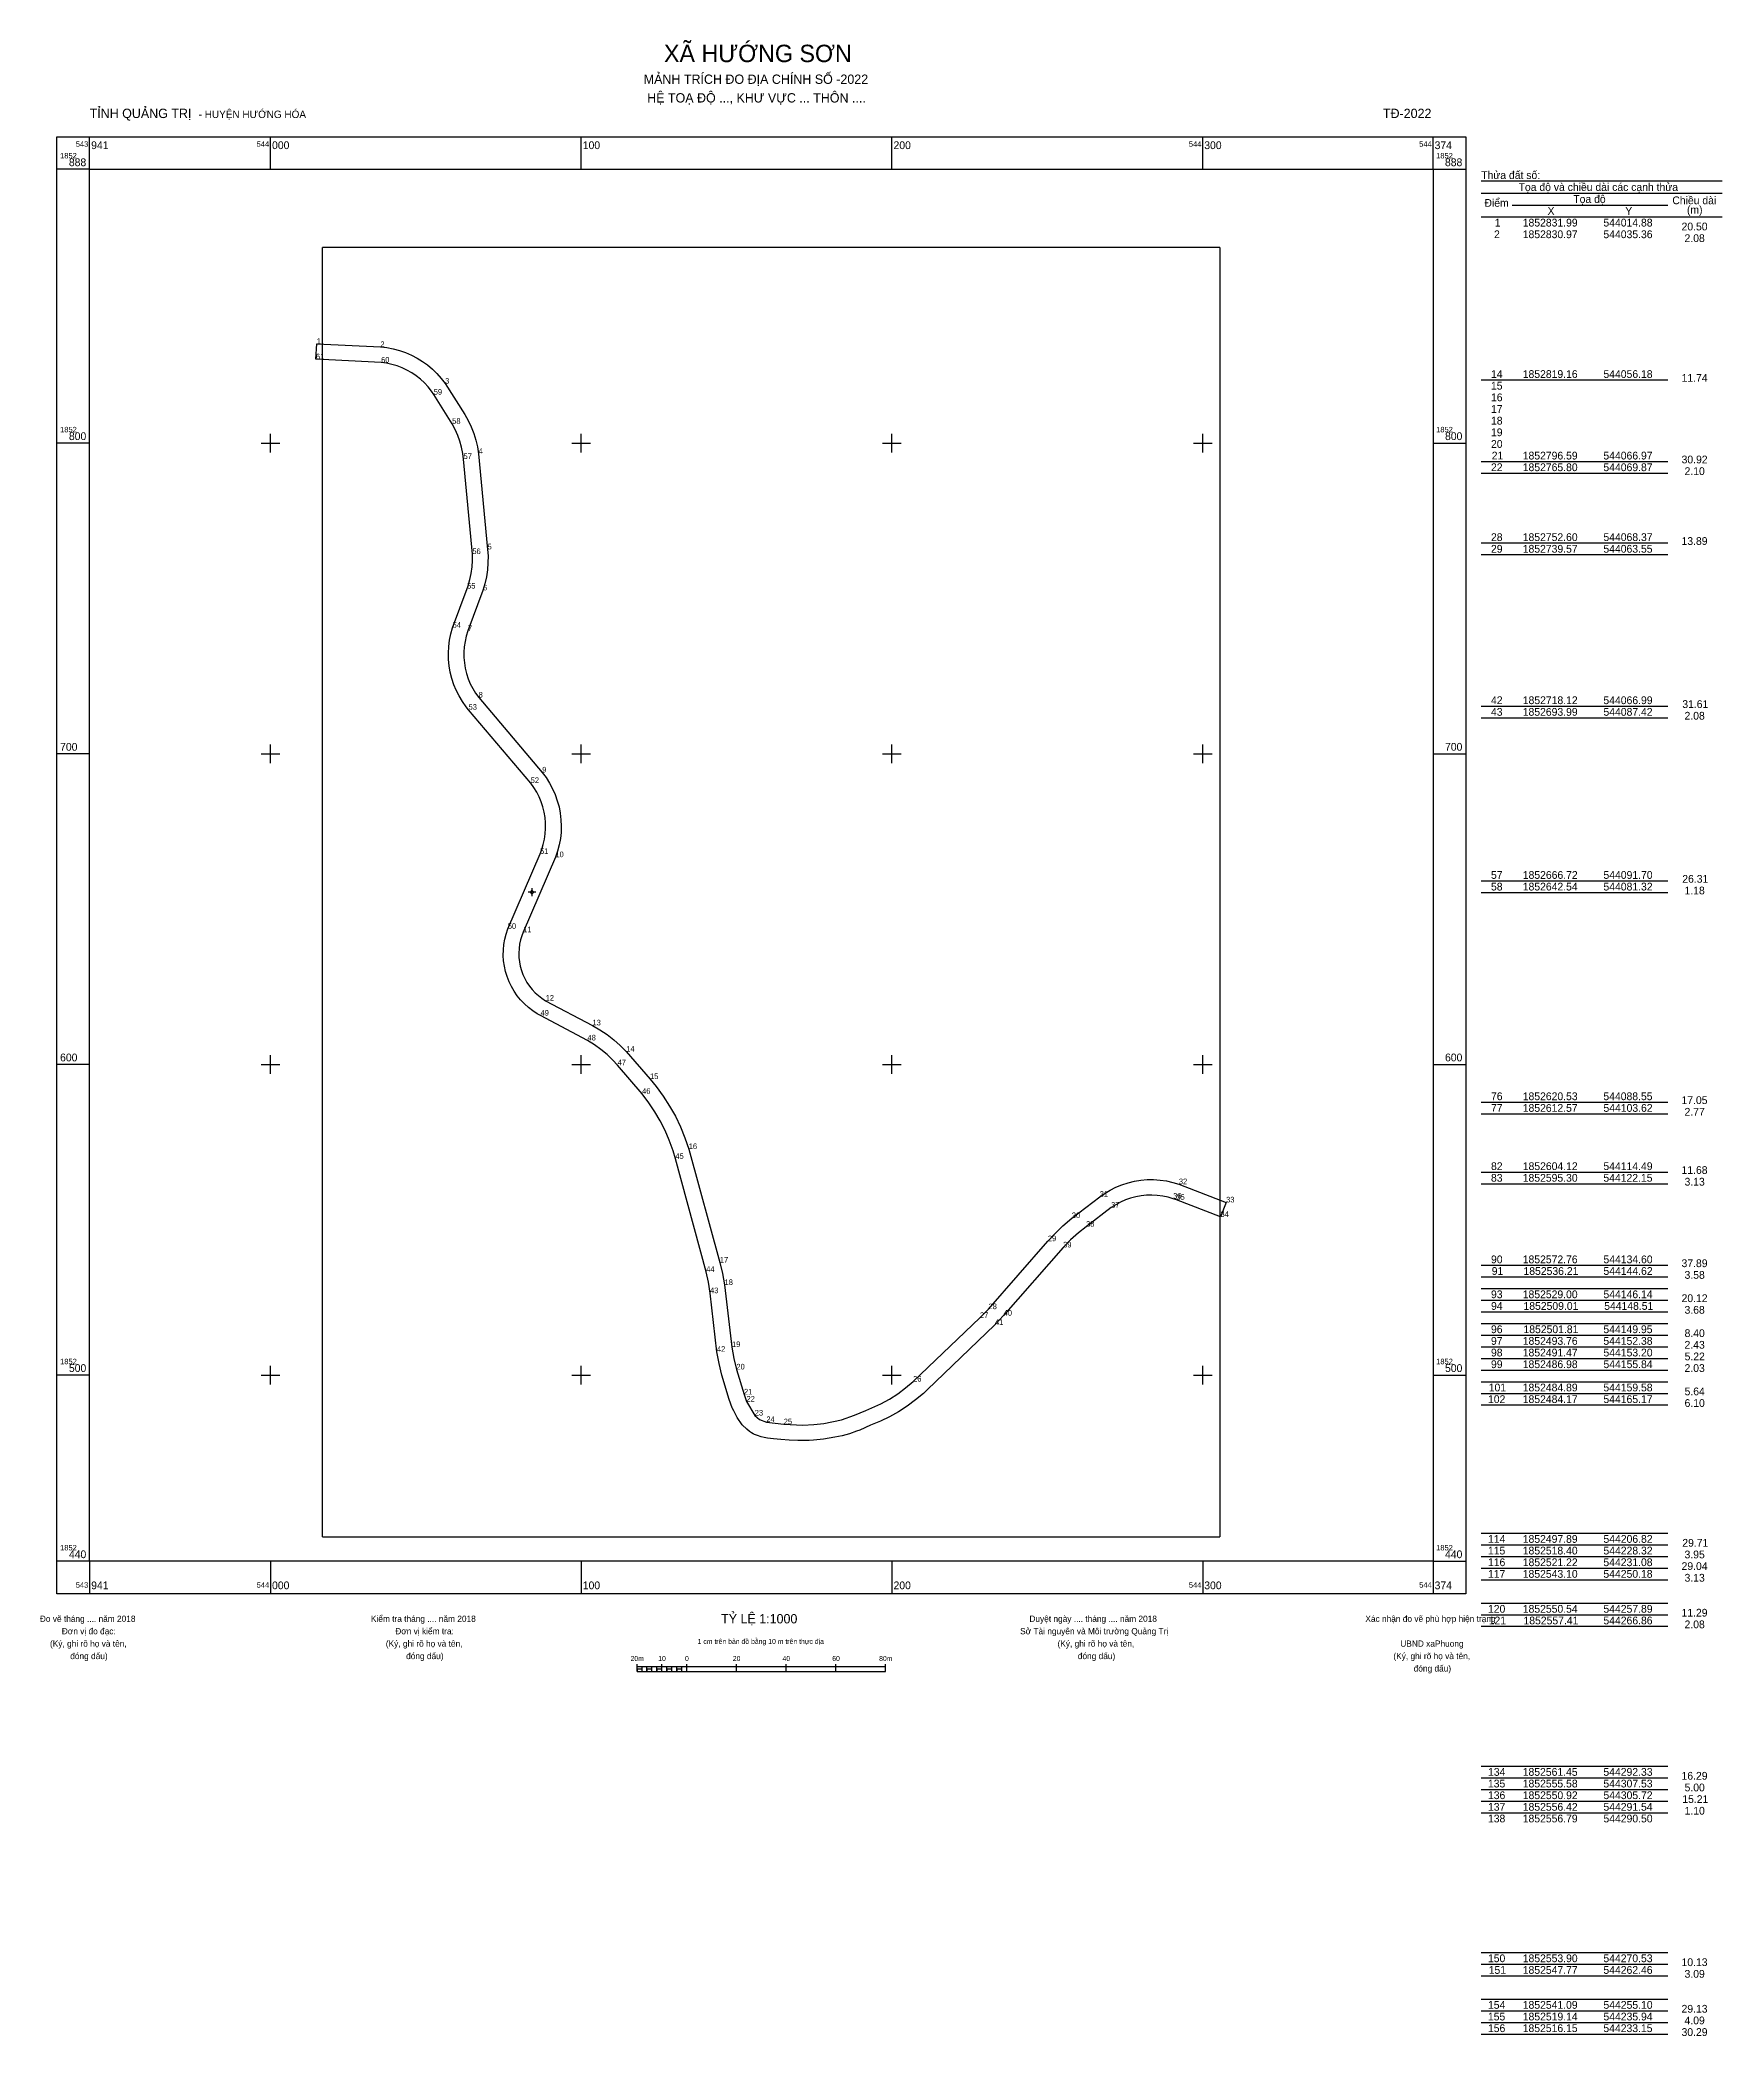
# Model space of a CAD drawing. Extents: x 543926 to 544467, y 1851774 to 1852930.
# Drawn here: x 543926 to 544467, y 1852287 to 1852930 of the extents above; entities that cross this region are included whole.
import ezdxf

# ---------------------------------------------------------------- set-up
doc = ezdxf.new("R2010")
doc.units = 0
for name, color, linetype in [('Level 11', 7, 'Continuous'), ('Level 12', 7, 'Continuous'), ('Level 30', 7, 'Continuous'), ('Level 63', 7, 'Continuous'), ('Level 7', 7, 'Continuous')]:
    doc.layers.add(name, color=color, linetype=linetype)

msp = doc.modelspace()

# ---------------------------------------------------------------- texts
at = {"layer": 'Level 12'}
for s, p in [('61', (544014.63, 1852827)), ('1', (544014.88, 1852831.99)), ('2', (544035.36, 1852830.97)), ('60', (544035.6, 1852825.94)), ('59', (544052.53, 1852815.62)), ('3', (544056.18, 1852819.16)), ('58', (544058.48, 1852806.24)), ('57', (544062.13, 1852794.9)), ('4', (544066.97, 1852796.59)), ('56', (544064.97, 1852764.3)), ('5', (544069.87, 1852765.8)), ('55', (544063.28, 1852753.19)), ('6', (544068.37, 1852752.6)), ('54', (544058.61, 1852740.59)), ('7', (544063.55, 1852739.57)), ('8', (544066.99, 1852718.12)), ('53', (544063.75, 1852714.19)), ('9', (544087.42, 1852693.99)), ('52', (544083.73, 1852690.59)), ('51', (544086.73, 1852667.77)), ('10', (544091.7, 1852666.72)), ('50', (544076.37, 1852643.64)), ('11', (544081.32, 1852642.54)), ('12', (544088.55, 1852620.53)), ('49', (544086.91, 1852615.72)), ('48', (544102.02, 1852607.73)), ('13', (544103.62, 1852612.57)), ('14', (544114.49, 1852604.12)), ('47', (544111.71, 1852599.73)), ('15', (544122.15, 1852595.3)), ('46', (544119.6, 1852590.55)), ('45', (544130.31, 1852569.61)), ('16', (544134.6, 1852572.76)), ('31', (544266.86, 1852557.41)), ('36', (544290.5, 1852556.79)), ('35', (544291.54, 1852556.42)), ('32', (544292.33, 1852561.45)), ('30', (544257.89, 1852550.54)), ('37', (544270.53, 1852553.9)), ('34', (544305.72, 1852550.92)), ('33', (544307.53, 1852555.58)), ('29', (544250.18, 1852543.1)), ('38', (544262.46, 1852547.77)), ('39', (544255.1, 1852541.09)), ('44', (544140.23, 1852533.23)), ('17', (544144.62, 1852536.21)), ('43', (544141.45, 1852526.37)), ('18', (544146.14, 1852529)), ('27', (544228.32, 1852518.4)), ('28', (544231.08, 1852521.22)), ('40', (544235.94, 1852519.14)), ('41', (544233.15, 1852516.15)), ('42', (544143.67, 1852507.5)), ('19', (544148.51, 1852509.01)), ('20', (544149.95, 1852501.81)), ('21', (544152.38, 1852493.76)), ('26', (544206.82, 1852497.89)), ('22', (544153.2, 1852491.47)), ('23', (544155.84, 1852486.98)), ('24', (544159.58, 1852484.89)), ('25', (544165.17, 1852484.17))]:
    msp.add_text(s, height=1.8, dxfattribs=at).set_placement(p)
at = {"layer": 'Level 63'}
for s, height, p in [('XÃ HƯỚNG SƠN', 5.6, (544126.62, 1852922.67)), ('MẢNH TRÍCH ĐO ĐỊA CHÍNH SỐ -2022', 3, (544120.11, 1852915.67)), ('HỆ TOẠ ĐỘ ..., KHƯ VỰC ... THÔN ....', 3, (544121.21, 1852909.67)), ('TỈNH QUẢNG TRỊ', 3, (543941.79, 1852904.67)), (' - HUYỆN HƯỚNG HÓA', 2.4, (543975.98, 1852904.67)), (' TĐ-2022', 3, (544356.88, 1852904.67)), ('1852', 1.75, (543932.29, 1852891.67)), ('543', 1.75, (543937.32, 1852895.42)), ('941', 2.5, (543942.29, 1852894.67)), ('544', 1.75, (543995.54, 1852895.42)), ('000', 2.5, (544000.5, 1852894.67)), ('100', 2.5, (544100.5, 1852894.67)), ('200', 2.5, (544200.5, 1852894.67)), ('544', 1.75, (544295.54, 1852895.42)), ('300', 2.5, (544300.5, 1852894.67)), ('544', 1.75, (544369.67, 1852895.42)), ('374', 2.5, (544374.63, 1852894.67)), ('1852', 1.75, (544375.13, 1852891.67)), ('888', 2.5, (543935.12, 1852889.17)), ('888', 2.5, (544377.96, 1852889.17)), ('Thửa đất số: ', 2.5, (544389.63, 1852885.05)), ('Điểm', 2.5, (544390.67, 1852876.1)), ('Tọa độ và chiều dài các cạnh thửa', 2.5, (544401.66, 1852881.2)), ('Tọa độ', 2.5, (544419.26, 1852877.35)), ('Chiều dài', 2.5, (544451.13, 1852876.93)), ('X', 2.5, (544410.98, 1852873.5)), ('Y', 2.5, (544435.98, 1852873.5)), ('(m)', 2.5, (544455.83, 1852873.91)), ('2', 2.5, (544393.75, 1852866)), ('1', 2.5, (544393.98, 1852869.75)), ('1852831.99', 2.5, (544402.99, 1852869.75)), ('1852830.97', 2.5, (544402.99, 1852866)), ('544014.88', 2.5, (544428.96, 1852869.75)), ('544035.36', 2.5, (544428.96, 1852866)), ('20.50', 2.5, (544454.1, 1852868.5)), ('2.08', 2.5, (544455.06, 1852864.75)), ('14', 2.5, (544392.78, 1852821)), ('1852819.16', 2.5, (544402.99, 1852821)), ('544056.18', 2.5, (544428.96, 1852821)), ('11.74', 2.5, (544454.1, 1852819.75)), ('15', 2.5, (544392.76, 1852817.25)), ('16', 2.5, (544392.77, 1852813.5)), ('18', 2.5, (544392.77, 1852806)), ('17', 2.5, (544392.77, 1852809.75)), ('1852', 1.75, (543932.29, 1852803.5)), ('800', 2.5, (543935.13, 1852801)), ('1852', 1.75, (544375.13, 1852803.5)), ('800', 2.5, (544377.98, 1852801)), ('19', 2.5, (544392.77, 1852802.25)), ('20', 2.5, (544392.78, 1852798.5)), ('21', 2.5, (544393.01, 1852794.75)), ('1852796.59', 2.5, (544402.99, 1852794.75)), ('544066.97', 2.5, (544428.96, 1852794.75)), ('30.92', 2.5, (544454.11, 1852793.5)), ('22', 2.5, (544392.78, 1852791)), ('1852765.80', 2.5, (544402.99, 1852791)), ('544069.87', 2.5, (544428.96, 1852791)), ('2.10', 2.5, (544455.07, 1852789.75)), ('28', 2.5, (544392.77, 1852768.5)), ('1852752.60', 2.5, (544402.99, 1852768.5)), ('544068.37', 2.5, (544428.96, 1852768.5)), ('13.89', 2.5, (544454.09, 1852767.25)), ('29', 2.5, (544392.77, 1852764.75)), ('1852739.57', 2.5, (544402.99, 1852764.75)), ('544063.55', 2.5, (544428.95, 1852764.75)), ('42', 2.5, (544392.78, 1852716)), ('1852718.12', 2.5, (544403, 1852716)), ('544066.99', 2.5, (544428.96, 1852716)), ('43', 2.5, (544392.77, 1852712.25)), ('1852693.99', 2.5, (544402.99, 1852712.25)), ('544087.42', 2.5, (544428.97, 1852712.25)), ('31.61', 2.5, (544454.34, 1852714.75)), ('2.08', 2.5, (544455.06, 1852711)), ('700', 2.5, (543932.29, 1852701)), ('700', 2.5, (544377.98, 1852701)), ('57', 2.5, (544392.77, 1852659.75)), ('1852666.72', 2.5, (544403, 1852659.75)), ('544091.70', 2.5, (544428.97, 1852659.75)), ('26.31', 2.5, (544454.34, 1852658.5)), ('58', 2.5, (544392.77, 1852656)), ('1852642.54', 2.5, (544403, 1852656)), ('544081.32', 2.5, (544428.97, 1852656)), ('1.18', 2.5, (544455.06, 1852654.75)), ('600', 2.5, (543932.29, 1852601)), ('600', 2.5, (544377.98, 1852601)), ('76', 2.5, (544392.77, 1852588.5)), ('1852620.53', 2.5, (544402.99, 1852588.5)), ('544088.55', 2.5, (544428.95, 1852588.5)), ('17.05', 2.5, (544454.08, 1852587.25)), ('77', 2.5, (544392.77, 1852584.75)), ('1852612.57', 2.5, (544402.99, 1852584.75)), ('544103.62', 2.5, (544428.97, 1852584.75)), ('2.77', 2.5, (544455.06, 1852583.5)), ('83', 2.5, (544392.77, 1852562.25)), ('82', 2.5, (544392.78, 1852566)), ('1852595.30', 2.5, (544402.99, 1852562.25)), ('1852604.12', 2.5, (544403, 1852566)), ('544114.49', 2.5, (544428.96, 1852566)), ('544122.15', 2.5, (544428.95, 1852562.25)), ('11.68', 2.5, (544454.09, 1852564.75)), ('3.13', 2.5, (544455.06, 1852561)), ('90', 2.5, (544392.78, 1852536)), ('1852572.76', 2.5, (544402.99, 1852536)), ('544134.60', 2.5, (544428.97, 1852536)), ('91', 2.5, (544393.01, 1852532.25)), ('1852536.21', 2.5, (544403.23, 1852532.25)), ('544144.62', 2.5, (544428.97, 1852532.25)), ('37.89', 2.5, (544454.09, 1852534.75)), ('3.58', 2.5, (544455.06, 1852531)), ('93', 2.5, (544392.77, 1852524.75)), ('1852529.00', 2.5, (544402.99, 1852524.75)), ('544146.14', 2.5, (544428.97, 1852524.75)), ('20.12', 2.5, (544454.11, 1852523.5)), ('94', 2.5, (544392.78, 1852521)), ('1852509.01', 2.5, (544403.23, 1852521)), ('544148.51', 2.5, (544429.2, 1852521)), ('3.68', 2.5, (544455.06, 1852519.75)), ('96', 2.5, (544392.77, 1852513.5)), ('1852501.81', 2.5, (544403.23, 1852513.5)), ('544149.95', 2.5, (544428.95, 1852513.5)), ('8.40', 2.5, (544455.07, 1852512.25)), ('97', 2.5, (544392.77, 1852509.75)), ('98', 2.5, (544392.77, 1852506)), ('1852493.76', 2.5, (544402.99, 1852509.75)), ('1852491.47', 2.5, (544402.99, 1852506)), ('544152.38', 2.5, (544428.96, 1852509.75)), ('544153.20', 2.5, (544428.97, 1852506)), ('5.22', 2.5, (544455.08, 1852504.75)), ('2.43', 2.5, (544455.06, 1852508.5)), ('1852', 1.75, (543932.29, 1852503.5)), ('500', 2.5, (543935.13, 1852501)), ('1852', 1.75, (544375.13, 1852503.5)), ('500', 2.5, (544377.98, 1852501)), ('99', 2.5, (544392.77, 1852502.25)), ('1852486.98', 2.5, (544402.99, 1852502.25)), ('544155.84', 2.5, (544428.97, 1852502.25)), ('2.03', 2.5, (544455.06, 1852501)), ('102', 2.5, (544391.81, 1852491)), ('101', 2.5, (544392.04, 1852494.75)), ('1852484.89', 2.5, (544402.99, 1852494.75)), ('1852484.17', 2.5, (544402.99, 1852491)), ('544159.58', 2.5, (544428.96, 1852494.75)), ('544165.17', 2.5, (544428.96, 1852491)), ('5.64', 2.5, (544455.07, 1852493.5)), ('6.10', 2.5, (544455.07, 1852489.75)), ('114', 2.5, (544391.81, 1852446)), ('1852497.89', 2.5, (544402.99, 1852446)), ('544206.82', 2.5, (544428.97, 1852446)), ('1852', 1.75, (543932.29, 1852443.56)), ('440', 2.5, (543935.13, 1852441.06)), ('1852', 1.75, (544375.13, 1852443.56)), ('440', 2.5, (544377.98, 1852441.06)), ('115', 2.5, (544391.79, 1852442.25)), ('1852518.40', 2.5, (544402.99, 1852442.25)), ('544228.32', 2.5, (544428.97, 1852442.25)), ('29.71', 2.5, (544454.34, 1852444.75)), ('3.95', 2.5, (544455.06, 1852441)), ('116', 2.5, (544391.8, 1852438.5)), ('117', 2.5, (544391.8, 1852434.75)), ('1852543.10', 2.5, (544402.99, 1852434.75)), ('1852521.22', 2.5, (544403, 1852438.5)), ('544231.08', 2.5, (544428.96, 1852438.5)), ('544250.18', 2.5, (544428.96, 1852434.75)), ('29.04', 2.5, (544454.1, 1852437.25)), ('3.13', 2.5, (544455.06, 1852433.5)), ('543', 1.75, (543937.32, 1852431.56)), ('941', 2.5, (543942.29, 1852431.06)), ('544', 1.75, (543995.54, 1852431.56)), ('000', 2.5, (544000.5, 1852431.06)), ('100', 2.5, (544100.5, 1852431.06)), ('200', 2.5, (544200.5, 1852431.06)), ('544', 1.75, (544295.54, 1852431.56)), ('300', 2.5, (544300.5, 1852431.06)), ('544', 1.75, (544369.67, 1852431.56)), ('374', 2.5, (544374.63, 1852431.06)), ('Đo vẽ tháng .... năm 2018', 2, (543925.78, 1852420.56)), ('Kiểm tra tháng .... năm 2018', 2, (544032.32, 1852420.56)), ('TỶ LỆ 1:1000', 3, (544145.02, 1852420.06)), ('Duyệt ngày .... tháng .... năm 2018 ', 2, (544244.23, 1852420.56)), ('Xác nhận đo vẽ phù hợp hiện trạng', 2, (544352.34, 1852420.56)), ('120', 2.5, (544391.8, 1852423.5)), ('1852550.54', 2.5, (544403, 1852423.5)), ('544257.89', 2.5, (544428.96, 1852423.5)), ('11.29', 2.5, (544454.09, 1852422.25)), ('Đơn vị đo đạc:', 2, (543932.84, 1852416.56)), ('Đơn vị kiểm tra:', 2, (544040.16, 1852416.56)), ('Sở Tài nguyên và Môi trường Quảng Trị', 2, (544241.24, 1852416.56)), ('121', 2.5, (544392.04, 1852419.75)), ('1852557.41', 2.5, (544403.23, 1852419.75)), ('544266.86', 2.5, (544428.96, 1852419.75)), ('2.08', 2.5, (544455.06, 1852418.5)), ('(Ký, ghi rõ họ và tên,', 2, (543929.03, 1852412.56)), ('đóng dấu)', 2, (543935.55, 1852408.56)), ('(Ký, ghi rõ họ và tên,', 2, (544037.11, 1852412.56)), ('đóng dấu)', 2, (544043.64, 1852408.56)), ('1 cm trên bản đồ bằng 10 m trên thực địa', 1.6, (544137.45, 1852413.46)), ('(Ký, ghi rõ họ và tên,', 2, (544253.28, 1852412.56)), ('đóng dấu)', 2, (544259.81, 1852408.56)), ('(Ký, ghi rõ họ và tên,', 2, (544361.37, 1852408.56)), ('UBND xaPhuong', 2, (544363.59, 1852412.56)), ('20m', 1.6, (544115.86, 1852407.96)), ('10', 1.6, (544124.77, 1852407.96)), ('0', 1.6, (544133.39, 1852407.96)), ('20', 1.6, (544148.77, 1852407.96)), ('40', 1.6, (544164.77, 1852407.96)), ('60', 1.6, (544180.77, 1852407.96)), ('80m', 1.6, (544195.86, 1852407.96)), ('đóng dấu)', 2, (544367.89, 1852404.56)), ('134', 2.5, (544391.81, 1852371)), ('1852561.45', 2.5, (544402.98, 1852371)), ('544292.33', 2.5, (544428.96, 1852371)), ('16.29', 2.5, (544454.09, 1852369.75)), ('135', 2.5, (544391.79, 1852367.25)), ('136', 2.5, (544391.8, 1852363.5)), ('1852555.58', 2.5, (544402.99, 1852367.25)), ('1852550.92', 2.5, (544403, 1852363.5)), ('544307.53', 2.5, (544428.96, 1852367.25)), ('544305.72', 2.5, (544428.97, 1852363.5)), ('15.21', 2.5, (544454.34, 1852362.25)), ('5.00', 2.5, (544455.07, 1852366)), ('137', 2.5, (544391.8, 1852359.75)), ('138', 2.5, (544391.8, 1852356)), ('1852556.79', 2.5, (544402.99, 1852356)), ('1852556.42', 2.5, (544403, 1852359.75)), ('544291.54', 2.5, (544428.97, 1852359.75)), ('544290.50', 2.5, (544428.97, 1852356)), ('1.10', 2.5, (544455.07, 1852358.5)), ('150', 2.5, (544391.8, 1852311)), ('1852553.90', 2.5, (544402.99, 1852311)), ('544270.53', 2.5, (544428.96, 1852311)), ('151', 2.5, (544392.04, 1852307.25)), ('1852547.77', 2.5, (544402.99, 1852307.25)), ('544262.46', 2.5, (544428.96, 1852307.25)), ('10.13', 2.5, (544454.09, 1852309.75)), ('3.09', 2.5, (544455.06, 1852306)), ('155', 2.5, (544391.79, 1852292.25)), ('154', 2.5, (544391.81, 1852296)), ('1852541.09', 2.5, (544402.99, 1852296)), ('1852519.14', 2.5, (544403, 1852292.25)), ('544255.10', 2.5, (544428.97, 1852296)), ('544235.94', 2.5, (544428.97, 1852292.25)), ('29.13', 2.5, (544454.09, 1852294.75)), ('156', 2.5, (544391.8, 1852288.5)), ('1852516.15', 2.5, (544402.98, 1852288.5)), ('544233.15', 2.5, (544428.95, 1852288.5)), ('30.29', 2.5, (544454.09, 1852287.25)), ('4.09', 2.5, (544455.06, 1852291))]:
    msp.add_text(s, height=height, dxfattribs=at).set_placement(p)

# ---------------------------------------------------------------- linework, layer by layer
at = {"layer": 'Level 11'}
for p, q in [((544083.53, 1852655.46), (544082.9, 1852655.46)), ((544084.15, 1852656.08), (544083.53, 1852655.46)), ((544083.53, 1852655.46), (544084.15, 1852654.83)), ((544084.15, 1852656.71), (544084.15, 1852656.08)), ((544084.78, 1852655.46), (544084.15, 1852656.08)), ((544084.15, 1852654.83), (544084.78, 1852655.46)), ((544084.15, 1852654.83), (544084.15, 1852654.21)), ((544085.4, 1852655.46), (544084.78, 1852655.46))]:
    msp.add_line(p, q, dxfattribs=at)
msp.add_circle((544084.15, 1852655.46), 0.15, dxfattribs=at)
at = {"layer": 'Level 30'}
msp.add_lwpolyline([(544307.53, 1852555.58), (544305.72, 1852550.92), (544291.54, 1852556.42), (544290.5, 1852556.79), (544288.83, 1852557.28), (544287.12, 1852557.63), (544285.39, 1852557.85), (544283.65, 1852557.94), (544281.91, 1852557.89), (544280.17, 1852557.71), (544278.46, 1852557.39), (544276.77, 1852556.94), (544275.13, 1852556.37), (544273.53, 1852555.66), (544272, 1852554.84), (544270.53, 1852553.9), (544262.46, 1852547.77), (544260.05, 1852545.83), (544257.5, 1852543.53), (544255.1, 1852541.09), (544235.94, 1852519.14), (544233.15, 1852516.15), (544211.28, 1852495.2), (544210.09, 1852494.1), (544207.56, 1852491.98), (544204.9, 1852490.01), (544202.12, 1852488.22), (544199.24, 1852486.6), (544196.26, 1852485.16), (544193.06, 1852483.84), (544189.63, 1852482.32), (544188.61, 1852481.9), (544186.32, 1852481.1), (544183.99, 1852480.46), (544181.63, 1852479.97), (544179.77, 1852479.65), (544177.96, 1852479.38), (544175.87, 1852479.12), (544174.72, 1852479.02), (544173.35, 1852478.95), (544171.5, 1852478.92), (544169.71, 1852478.95), (544166.95, 1852479.05), (544164.23, 1852479.22), (544161.86, 1852479.43), (544159.92, 1852479.72), (544158.92, 1852479.91), (544157.87, 1852480.17), (544156.76, 1852480.51), (544155.8, 1852480.9), (544155.3, 1852481.14), (544154.79, 1852481.43), (544154.14, 1852481.85), (544153.24, 1852482.55), (544151.83, 1852483.98), (544150.2, 1852486.3), (544149.09, 1852488.44), (544148.72, 1852489.25), (544148.62, 1852489.43), (544147.63, 1852492.18), (544145.26, 1852500.02), (544144.35, 1852503.73), (544143.67, 1852507.5), (544141.45, 1852526.37), (544140.93, 1852529.88), (544140.23, 1852533.23), (544130.31, 1852569.61), (544129.55, 1852572.16), (544128.31, 1852575.6), (544126.96, 1852578.75), (544125.42, 1852581.81), (544123.69, 1852584.78), (544121.8, 1852587.64), (544119.6, 1852590.55), (544111.71, 1852599.73), (544110.2, 1852601.38), (544108.32, 1852603.18), (544106.33, 1852604.84), (544104.22, 1852606.36), (544102.02, 1852607.73), (544086.91, 1852615.72), (544085.83, 1852616.33), (544084.37, 1852617.28), (544082.99, 1852618.34), (544081.69, 1852619.51), (544080.49, 1852620.78), (544079.39, 1852622.13), (544078.4, 1852623.56), (544077.52, 1852625.07), (544076.77, 1852626.64), (544076.13, 1852628.27), (544075.63, 1852629.93), (544075.25, 1852631.64), (544075.01, 1852633.36), (544074.9, 1852635.1), (544074.93, 1852636.85), (544075.09, 1852638.58), (544075.39, 1852640.3), (544075.82, 1852641.99), (544076.37, 1852643.64), (544086.73, 1852667.77), (544087.27, 1852669.15), (544087.79, 1852670.82), (544088.18, 1852672.52), (544088.43, 1852674.24), (544088.55, 1852675.98), (544088.54, 1852677.73), (544088.39, 1852679.46), (544088.1, 1852681.19), (544087.69, 1852682.88), (544087.14, 1852684.53), (544086.47, 1852686.14), (544085.67, 1852687.7), (544084.76, 1852689.18), (544083.73, 1852690.59), (544063.75, 1852714.19), (544062.96, 1852715.17), (544061.75, 1852716.86), (544060.68, 1852718.63), (544059.74, 1852720.48), (544059, 1852722.26), (544058.34, 1852724.23), (544057.83, 1852726.24), (544057.47, 1852728.29), (544057.27, 1852730.36), (544057.23, 1852732.43), (544057.34, 1852734.5), (544057.61, 1852736.56), (544058.03, 1852738.59), (544058.61, 1852740.59), (544063.28, 1852753.19), (544063.59, 1852754.07), (544064.18, 1852756.07), (544064.61, 1852758.1), (544064.88, 1852760.15), (544065, 1852762.23), (544064.97, 1852764.3), (544062.13, 1852794.9), (544061.91, 1852796.66), (544061.51, 1852798.7), (544060.95, 1852800.7), (544060.3, 1852802.51), (544059.46, 1852804.41), (544058.48, 1852806.24), (544052.53, 1852815.62), (544051.78, 1852816.73), (544050.7, 1852818.1), (544049.52, 1852819.39), (544048.24, 1852820.57), (544046.88, 1852821.66), (544045.44, 1852822.64), (544043.92, 1852823.5), (544042.34, 1852824.24), (544040.71, 1852824.86), (544039.04, 1852825.35), (544037.33, 1852825.71), (544035.6, 1852825.94), (544014.63, 1852827), (544014.88, 1852831.99), (544035.36, 1852830.97), (544037.42, 1852830.76), (544039.47, 1852830.39), (544041.48, 1852829.87), (544043.44, 1852829.19), (544045.35, 1852828.37), (544047.19, 1852827.41), (544048.95, 1852826.32), (544050.51, 1852825.18), (544052.09, 1852823.84), (544053.57, 1852822.38), (544054.94, 1852820.82), (544056.18, 1852819.16), (544062.5, 1852809.27), (544063.61, 1852807.3), (544064.57, 1852805.26), (544065.4, 1852803.16), (544066.08, 1852801.01), (544066.6, 1852798.81), (544066.97, 1852796.59), (544069.87, 1852765.8), (544070, 1852763.71), (544069.98, 1852761.45), (544069.81, 1852759.2), (544069.49, 1852756.97), (544069, 1852754.77), (544068.37, 1852752.6), (544063.55, 1852739.57), (544063.02, 1852737.91), (544062.63, 1852736.21), (544062.37, 1852734.49), (544062.24, 1852732.75), (544062.25, 1852731), (544062.39, 1852729.27), (544062.66, 1852727.54), (544063.07, 1852725.85), (544063.61, 1852724.19), (544064.28, 1852722.58), (544065.07, 1852721.02), (544065.97, 1852719.54), (544066.99, 1852718.12), (544087.42, 1852693.99), (544088.66, 1852692.33), (544089.78, 1852690.58), (544090.76, 1852688.75), (544091.6, 1852686.85), (544092.3, 1852684.9), (544092.85, 1852682.89), (544093.24, 1852680.86), (544093.48, 1852678.79), (544093.56, 1852676.72), (544093.49, 1852674.65), (544093.28, 1852672.73), (544092.9, 1852670.69), (544092.38, 1852668.68), (544091.7, 1852666.72), (544081.32, 1852642.54), (544080.89, 1852641.44), (544080.47, 1852640.08), (544080.17, 1852638.69), (544079.97, 1852637.29), (544079.9, 1852635.87), (544079.93, 1852634.45), (544080.09, 1852633.04), (544080.35, 1852631.65), (544080.73, 1852630.28), (544081.22, 1852628.95), (544081.81, 1852627.66), (544082.51, 1852626.42), (544083.31, 1852625.24), (544084.19, 1852624.14), (544085.17, 1852623.1), (544086.22, 1852622.15), (544087.35, 1852621.29), (544088.55, 1852620.53), (544103.62, 1852612.57), (544106.01, 1852611.17), (544108.3, 1852609.62), (544110.48, 1852607.92), (544112.55, 1852606.09), (544114.49, 1852604.12), (544122.15, 1852595.3), (544124.13, 1852592.88), (544126.38, 1852589.81), (544128.43, 1852586.61), (544130.29, 1852583.3), (544131.94, 1852579.87), (544133.38, 1852576.36), (544134.6, 1852572.76), (544144.62, 1852536.21), (544145.46, 1852532.74), (544146.14, 1852529), (544148.51, 1852509.01), (544149.12, 1852505.39), (544149.95, 1852501.81), (544152.38, 1852493.76), (544153.2, 1852491.47), (544155.84, 1852486.98), (544157.41, 1852485.69), (544159.58, 1852484.89), (544165.17, 1852484.17), (544171.27, 1852483.92), (544174.86, 1852484.05), (544178.09, 1852484.45), (544183.8, 1852485.58), (544187.99, 1852487.05), (544191.54, 1852488.62), (544193.55, 1852489.43), (544196.42, 1852490.77), (544199.18, 1852492.3), (544201.85, 1852493.99), (544204.4, 1852495.86), (544206.82, 1852497.89), (544228.32, 1852518.4), (544231.08, 1852521.22), (544250.18, 1852543.09), (544252.3, 1852545.4), (544255.02, 1852548.06), (544257.89, 1852550.54), (544266.86, 1852557.41), (544268.56, 1852558.59), (544270.22, 1852559.58), (544272.08, 1852560.5), (544274, 1852561.29), (544275.98, 1852561.92), (544278, 1852562.41), (544280.05, 1852562.74), (544282.12, 1852562.91), (544284.19, 1852562.93), (544286.26, 1852562.79), (544288.32, 1852562.5), (544290.35, 1852562.05), (544292.33, 1852561.45), (544307.53, 1852555.58)], dxfattribs=at)
at = {"layer": 'Level 63'}
for p, q in [((543941.79, 1852888.17), (543941.79, 1852898.67)), ((544000, 1852888.17), (544000, 1852898.67)), ((544100, 1852888.17), (544100, 1852898.67)), ((544200, 1852888.17), (544200, 1852898.67)), ((544300, 1852888.17), (544300, 1852898.67)), ((544374.13, 1852888.17), (544374.13, 1852898.67)), ((543941.79, 1852888.17), (543931.29, 1852888.17)), ((544374.13, 1852888.17), (544384.63, 1852888.17)), ((544389.63, 1852884.42), (544467.13, 1852884.42)), ((544389.63, 1852880.47), (544467.13, 1852880.47)), ((544389.63, 1852872.87), (544467.13, 1852872.87)), ((544399.63, 1852876.62), (544449.63, 1852876.62)), ((544016.71, 1852447.96), (544016.71, 1852862.96)), ((544305.46, 1852862.96), (544016.71, 1852862.96)), ((544305.46, 1852862.96), (544305.46, 1852447.96)), ((544389.63, 1852820.37), (544449.63, 1852820.37)), ((544000, 1852797), (544000, 1852803)), ((544100, 1852797), (544100, 1852803)), ((544200, 1852797), (544200, 1852803)), ((544300, 1852797), (544300, 1852803)), ((543941.79, 1852800), (543931.29, 1852800)), ((543997, 1852800), (544003, 1852800)), ((544097, 1852800), (544103, 1852800)), ((544197, 1852800), (544203, 1852800)), ((544297, 1852800), (544303, 1852800)), ((544374.13, 1852800), (544384.63, 1852800)), ((544389.63, 1852794.12), (544449.63, 1852794.12)), ((544389.63, 1852790.37), (544449.63, 1852790.37)), ((544389.63, 1852767.87), (544449.63, 1852767.87)), ((544389.63, 1852764.12), (544449.63, 1852764.12)), ((544389.63, 1852715.37), (544449.63, 1852715.37)), ((544389.63, 1852711.62), (544449.63, 1852711.62)), ((543941.79, 1852700), (543931.29, 1852700)), ((543997, 1852700), (544003, 1852700)), ((544000, 1852697), (544000, 1852703)), ((544097, 1852700), (544103, 1852700)), ((544100, 1852697), (544100, 1852703)), ((544197, 1852700), (544203, 1852700)), ((544200, 1852697), (544200, 1852703)), ((544297, 1852700), (544303, 1852700)), ((544300, 1852697), (544300, 1852703)), ((544374.13, 1852700), (544384.63, 1852700)), ((544389.63, 1852659.12), (544449.63, 1852659.12)), ((544389.63, 1852655.37), (544449.63, 1852655.37)), ((544000, 1852597), (544000, 1852603)), ((544100, 1852597), (544100, 1852603)), ((544200, 1852597), (544200, 1852603)), ((544300, 1852597), (544300, 1852603)), ((543941.79, 1852600), (543931.29, 1852600)), ((543997, 1852600), (544003, 1852600)), ((544097, 1852600), (544103, 1852600)), ((544197, 1852600), (544203, 1852600)), ((544297, 1852600), (544303, 1852600)), ((544374.13, 1852600), (544384.63, 1852600)), ((544389.63, 1852587.87), (544449.63, 1852587.87)), ((544389.63, 1852584.12), (544449.63, 1852584.12)), ((544389.63, 1852565.37), (544449.63, 1852565.37)), ((544389.63, 1852561.62), (544449.63, 1852561.62)), ((544389.63, 1852535.37), (544449.63, 1852535.37)), ((544389.63, 1852531.62), (544449.63, 1852531.62)), ((544389.63, 1852527.87), (544449.63, 1852527.87)), ((544389.63, 1852524.12), (544449.63, 1852524.12)), ((544389.63, 1852520.37), (544449.63, 1852520.37)), ((544389.63, 1852516.62), (544449.63, 1852516.62)), ((544389.63, 1852512.87), (544449.63, 1852512.87)), ((544389.63, 1852509.12), (544449.63, 1852509.12)), ((543941.79, 1852500), (543931.29, 1852500)), ((543997, 1852500), (544003, 1852500)), ((544000, 1852497), (544000, 1852503)), ((544097, 1852500), (544103, 1852500)), ((544100, 1852497), (544100, 1852503)), ((544197, 1852500), (544203, 1852500)), ((544200, 1852497), (544200, 1852503)), ((544297, 1852500), (544303, 1852500)), ((544300, 1852497), (544300, 1852503)), ((544374.13, 1852500), (544384.63, 1852500)), ((544389.63, 1852505.37), (544449.63, 1852505.37)), ((544389.63, 1852501.62), (544449.63, 1852501.62)), ((544389.63, 1852497.87), (544449.63, 1852497.87)), ((544389.63, 1852494.12), (544449.63, 1852494.12)), ((544389.63, 1852490.37), (544449.63, 1852490.37)), ((544389.63, 1852449.12), (544449.63, 1852449.12)), ((544016.71, 1852447.96), (544305.46, 1852447.96)), ((544389.63, 1852445.37), (544449.63, 1852445.37)), ((543941.79, 1852440.06), (543931.29, 1852440.06)), ((543941.79, 1852440.06), (543941.79, 1852429.56)), ((544000, 1852440.06), (544000, 1852429.56)), ((544100, 1852440.06), (544100, 1852429.56)), ((544200, 1852440.06), (544200, 1852429.56)), ((544300, 1852440.06), (544300, 1852429.56)), ((544374.13, 1852440.06), (544374.13, 1852429.56)), ((544374.13, 1852440.06), (544384.63, 1852440.06)), ((544389.63, 1852441.62), (544449.63, 1852441.62)), ((544389.63, 1852437.87), (544449.63, 1852437.87)), ((544389.63, 1852434.12), (544449.63, 1852434.12)), ((544389.63, 1852426.62), (544449.63, 1852426.62)), ((544389.63, 1852422.87), (544449.63, 1852422.87)), ((544389.63, 1852419.12), (544449.63, 1852419.12)), ((544117.96, 1852404.56), (544117.96, 1852406.96)), ((544117.96, 1852406.16), (544197.96, 1852406.16)), ((544117.96, 1852404.56), (544197.96, 1852404.56)), ((544119.56, 1852404.56), (544119.56, 1852406.16)), ((544121.16, 1852404.56), (544121.16, 1852406.16)), ((544122.76, 1852404.56), (544122.76, 1852406.16)), ((544124.36, 1852404.56), (544124.36, 1852406.16)), ((544125.96, 1852404.56), (544125.96, 1852406.96)), ((544127.56, 1852404.56), (544127.56, 1852406.16)), ((544129.16, 1852404.56), (544129.16, 1852406.16)), ((544130.76, 1852404.56), (544130.76, 1852406.16)), ((544132.36, 1852404.56), (544132.36, 1852406.16)), ((544133.96, 1852404.56), (544133.96, 1852406.96)), ((544149.96, 1852404.56), (544149.96, 1852406.96)), ((544165.96, 1852404.56), (544165.96, 1852406.96)), ((544181.96, 1852404.56), (544181.96, 1852406.96)), ((544197.96, 1852404.56), (544197.96, 1852406.96)), ((544389.63, 1852374.12), (544449.63, 1852374.12)), ((544389.63, 1852370.37), (544449.63, 1852370.37)), ((544389.63, 1852366.62), (544449.63, 1852366.62)), ((544389.63, 1852362.87), (544449.63, 1852362.87)), ((544389.63, 1852359.12), (544449.63, 1852359.12)), ((544389.63, 1852314.12), (544449.63, 1852314.12)), ((544389.63, 1852310.37), (544449.63, 1852310.37)), ((544389.63, 1852306.62), (544449.63, 1852306.62)), ((544389.63, 1852299.12), (544449.63, 1852299.12)), ((544389.63, 1852295.37), (544449.63, 1852295.37)), ((544389.63, 1852291.62), (544449.63, 1852291.62)), ((544389.63, 1852287.87), (544449.63, 1852287.87))]:
    msp.add_line(p, q, dxfattribs=at)
for points in [[(543931.29, 1852898.67), (544384.63, 1852898.67), (544384.63, 1852429.56), (543931.29, 1852429.56), (543931.29, 1852898.67)], [(543941.79, 1852888.17), (544374.13, 1852888.17), (544374.13, 1852440.06), (543941.79, 1852440.06), (543941.79, 1852888.17)]]:
    msp.add_lwpolyline(points, dxfattribs=at)
for points in [[(544117.96, 1852404.56), (544119.56, 1852404.56), (544119.56, 1852405.36), (544117.96, 1852405.36)], [(544121.16, 1852404.56), (544122.76, 1852404.56), (544122.76, 1852405.36), (544121.16, 1852405.36)], [(544124.36, 1852404.56), (544125.96, 1852404.56), (544125.96, 1852405.36), (544124.36, 1852405.36)], [(544127.56, 1852404.56), (544129.16, 1852404.56), (544129.16, 1852405.36), (544127.56, 1852405.36)], [(544130.76, 1852404.56), (544132.36, 1852404.56), (544132.36, 1852405.36), (544130.76, 1852405.36)]]:
    msp.add_lwpolyline(points, close=True, dxfattribs=at)
at = {"layer": 'Level 7'}
for p, q in [((544014.88, 1852831.99), (544014.88, 1852831.99)), ((544035.36, 1852830.97), (544035.36, 1852830.97)), ((544014.63, 1852827), (544014.63, 1852827)), ((544035.6, 1852825.94), (544035.6, 1852825.94)), ((544052.53, 1852815.62), (544052.53, 1852815.62)), ((544056.18, 1852819.16), (544056.18, 1852819.16)), ((544058.48, 1852806.24), (544058.48, 1852806.24)), ((544066.97, 1852796.59), (544066.97, 1852796.59)), ((544062.13, 1852794.9), (544062.13, 1852794.9)), ((544064.97, 1852764.3), (544064.97, 1852764.3)), ((544069.87, 1852765.8), (544069.87, 1852765.8)), ((544063.28, 1852753.19), (544063.28, 1852753.19)), ((544068.37, 1852752.6), (544068.37, 1852752.6)), ((544058.61, 1852740.59), (544058.61, 1852740.59)), ((544063.55, 1852739.57), (544063.55, 1852739.57)), ((544063.75, 1852714.19), (544063.75, 1852714.19)), ((544066.99, 1852718.12), (544066.99, 1852718.12)), ((544087.42, 1852693.99), (544087.42, 1852693.99)), ((544083.73, 1852690.59), (544083.73, 1852690.59)), ((544086.73, 1852667.77), (544086.73, 1852667.77)), ((544091.7, 1852666.72), (544091.7, 1852666.72)), ((544076.37, 1852643.64), (544076.37, 1852643.64)), ((544081.32, 1852642.54), (544081.32, 1852642.54)), ((544086.91, 1852615.72), (544086.91, 1852615.72)), ((544088.55, 1852620.53), (544088.55, 1852620.53)), ((544103.62, 1852612.57), (544103.62, 1852612.57)), ((544102.02, 1852607.73), (544102.02, 1852607.73)), ((544114.49, 1852604.12), (544114.49, 1852604.12)), ((544111.71, 1852599.73), (544111.71, 1852599.73)), ((544119.6, 1852590.55), (544119.6, 1852590.55)), ((544122.15, 1852595.3), (544122.15, 1852595.3)), ((544134.6, 1852572.76), (544134.6, 1852572.76)), ((544130.31, 1852569.61), (544130.31, 1852569.61)), ((544292.33, 1852561.45), (544292.33, 1852561.45)), ((544266.86, 1852557.41), (544266.86, 1852557.41)), ((544270.53, 1852553.9), (544270.53, 1852553.9)), ((544290.5, 1852556.79), (544290.5, 1852556.79)), ((544291.54, 1852556.42), (544291.54, 1852556.42)), ((544307.53, 1852555.58), (544307.53, 1852555.58)), ((544257.89, 1852550.54), (544257.89, 1852550.54)), ((544262.46, 1852547.77), (544262.46, 1852547.77)), ((544305.72, 1852550.92), (544305.72, 1852550.92)), ((544250.18, 1852543.1), (544250.18, 1852543.1)), ((544255.1, 1852541.09), (544255.1, 1852541.09)), ((544140.23, 1852533.23), (544140.23, 1852533.23)), ((544144.62, 1852536.21), (544144.62, 1852536.21)), ((544141.45, 1852526.37), (544141.45, 1852526.37)), ((544146.14, 1852529), (544146.14, 1852529)), ((544231.08, 1852521.22), (544231.08, 1852521.22)), ((544235.94, 1852519.14), (544235.94, 1852519.14)), ((544228.32, 1852518.4), (544228.32, 1852518.4)), ((544233.15, 1852516.15), (544233.15, 1852516.15)), ((544143.67, 1852507.5), (544143.67, 1852507.5)), ((544148.51, 1852509.01), (544148.51, 1852509.01)), ((544149.95, 1852501.81), (544149.95, 1852501.81)), ((544152.38, 1852493.76), (544152.38, 1852493.76)), ((544206.82, 1852497.89), (544206.82, 1852497.89)), ((544153.2, 1852491.47), (544153.2, 1852491.47)), ((544155.84, 1852486.98), (544155.84, 1852486.98)), ((544159.58, 1852484.89), (544159.58, 1852484.89)), ((544165.17, 1852484.17), (544165.17, 1852484.17))]:
    msp.add_line(p, q, dxfattribs=at)

msp.set_redraw_order([(e.dxf.handle, doc.entitydb.next_handle()) for e in msp.query("TEXT MTEXT ATTDEF DIMENSION ARC_DIMENSION")])  # texts and dimensions are drawn at this point

doc.saveas('drawing.dxf')
